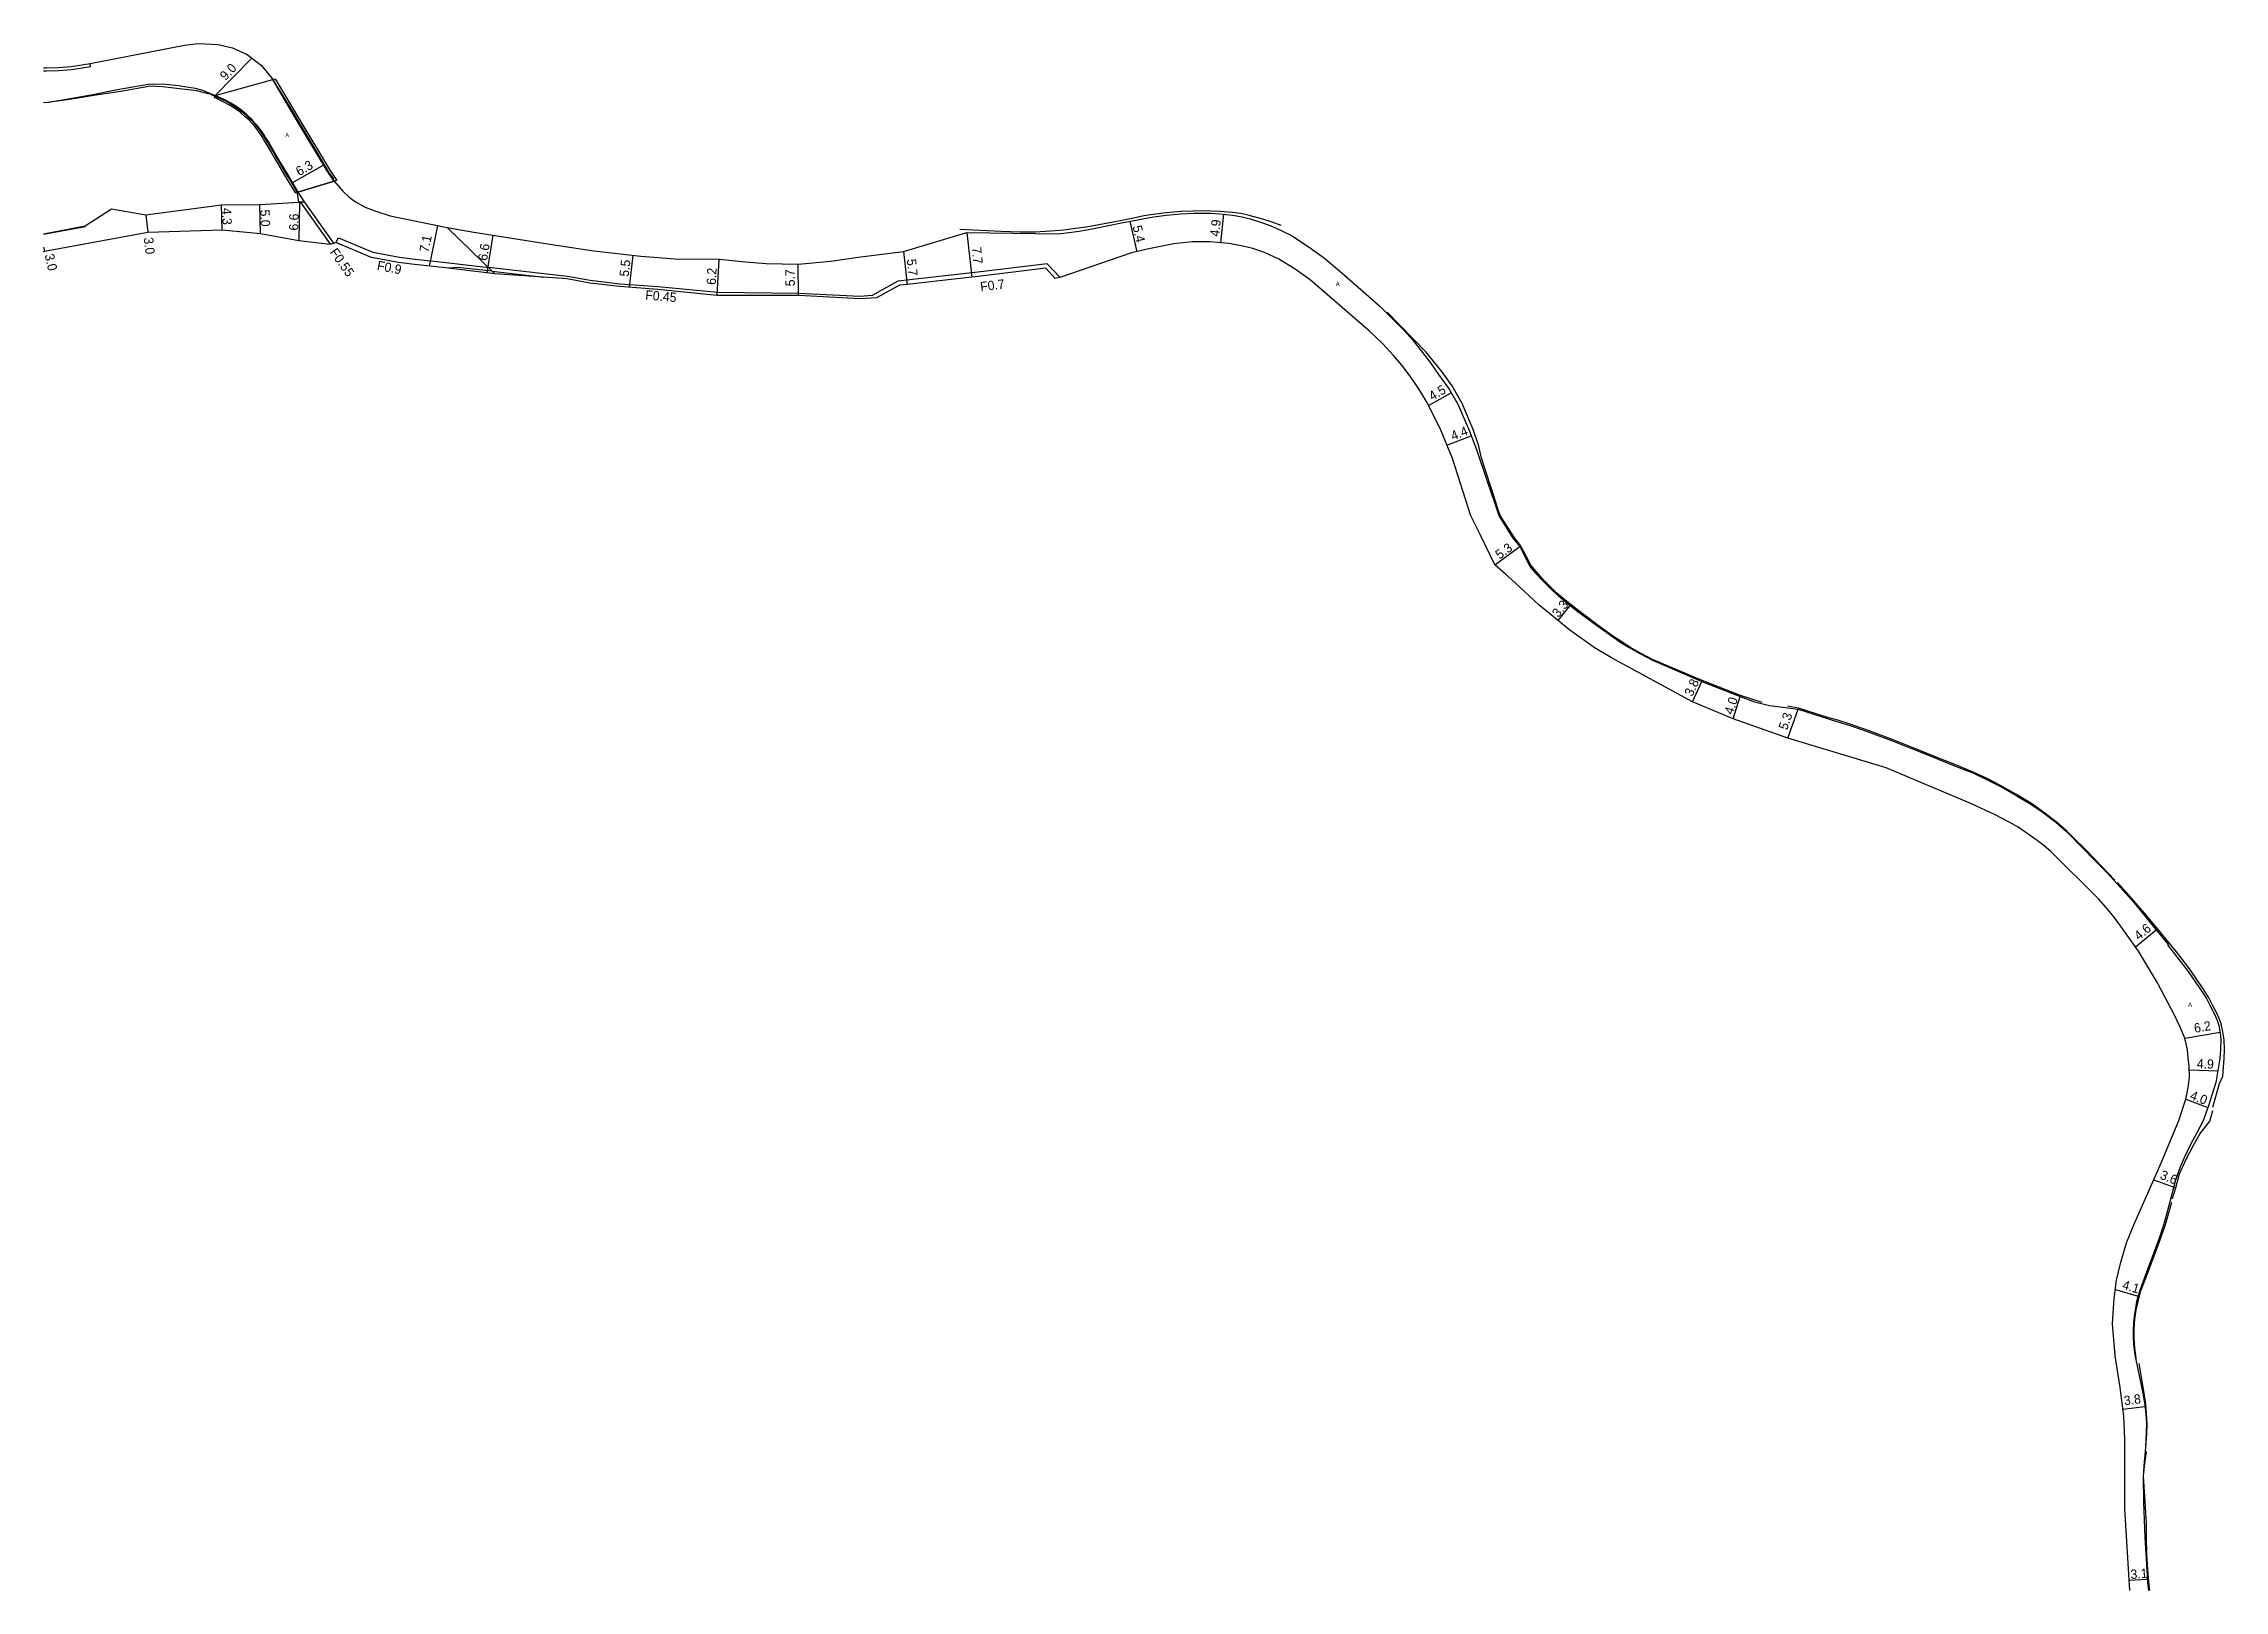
# Model space of a CAD drawing. Header units: metres. Extents: x -28000 to -24000, y -108000 to -105000.
# Drawn here: x -25600 to -25226.1, y -105600 to -105334.8 of the extents above; entities that cross this region are included whole.
import ezdxf

# ---------------------------------------------------------------- set-up
doc = ezdxf.new("R2010")
doc.units = ezdxf.units.M
doc.header["$LTSCALE"] = 2.5
for name, color, linetype in [('側溝・桝', 7, 'Continuous'), ('幅員', 7, 'Continuous'), ('歩道・分離帯・安全施設', 7, 'Continuous'), ('舗装', 7, 'Continuous'), ('道路', 7, 'Continuous')]:
    doc.layers.add(name, color=color, linetype=linetype)
doc.styles.get("Standard").update_dxf_attribs({"font": ''})
doc.styles.add('YOKO_DECO', font='')
doc.styles.get('Standard').set_extended_font_data('@MS PGothic')
doc.styles.get('YOKO_DECO').set_extended_font_data('MS PGothic')

msp = doc.modelspace()

# ---------------------------------------------------------------- texts
at = {"layer": '側溝・桝'}
for s, rotation, p in [('F0.55', 305.1551, (-25551.02, -105370.58)), ('F0.9', 349, (-25542.94, -105373.58)), ('F0.7', 7, (-25439.33, -105377.29)), ('F0.45', 355, (-25496.9, -105378.67))]:
    msp.add_text(s, height=1.6, rotation=rotation, dxfattribs=at).set_placement(p)
at = {"layer": '幅員'}
for s, rotation, p in [('9.0', 46, (-25568.81, -105341.23)), ('6.3', 30, (-25556.18, -105357.56)), ('4.3', 271.8289, (-25569.42, -105362.99)), ('5.0', 271.4708, (-25562.84, -105363.29)), ('6.6', 88.8807, (-25556.34, -105366.87)), ('3.0', 276.4263, (-25582.82, -105368.11)), ('7.1', 78, (-25534.04, -105370.69)), ('5.4', 283, (-25413.33, -105366.18)), ('4.9', 84, (-25398.47, -105367.95)), ('3.0', 282.8533, (-25599.83, -105371.05)), ('6.6', 81, (-25523.98, -105372.11)), ('5.7', 276, (-25452.04, -105371.81)), ('7.7', 276, (-25440.88, -105369.76)), ('5.5', 84, (-25499.7, -105374.83)), ('6.2', 87, (-25484.77, -105376.2)), ('5.7', 91, (-25471.21, -105376.4)), ('4.5', 30, (-25361.95, -105396.07)), ('4.4', 21, (-25358.39, -105402.88)), ('5.3', 36, (-25350.39, -105423.3)), ('3.3', 51, (-25340.31, -105433.31)), ('3.8', 65, (-25317.36, -105446.85)), ('4.0', 72, (-25310.41, -105449.94)), ('5.3', 71, (-25301.11, -105452.61)), ('4.6', 39, (-25240.81, -105488.62)), ('6.2', 10, (-25231.2, -105504.43)), ('4.9', 358, (-25230.88, -105510.48)), ('4.0', 339, (-25232.17, -105515.75)), ('3.6', 338, (-25237.31, -105529.37)), ('4.1', 344, (-25243.77, -105548.3)), ('3.8', 7, (-25243.27, -105568.27)), ('3.1', 4, (-25242.18, -105598.05))]:
    msp.add_text(s, height=1.6, rotation=rotation, dxfattribs=at).set_placement(p)
at = {"layer": '舗装', "style": 'YOKO_DECO'}
for p in [(-25558.59, -105350.88, 242.12), (-25378.48, -105376.4, 240.96), (-25232.37, -105499.97, 239.78)]:
    msp.add_text('A', height=0.75, dxfattribs=at).set_placement(p)

# ---------------------------------------------------------------- linework, layer by layer
at = {"layer": '側溝・桝'}
for points in [[(-25600, -105339.47), (-25599.49, -105339.5), (-25597.43, -105339.42), (-25595.22, -105339.22), (-25591.95, -105338.71), (-25592.04, -105338.21)], [(-25555.99, -105361.96), (-25550.88, -105369.21)], [(-25555.34, -105361.92), (-25550.32, -105369.05)], [(-25549.9, -105368.92), (-25549.46, -105368.09), (-25543.58, -105370.57), (-25539, -105371.43), (-25536.33, -105371.77), (-25530.98, -105372.32), (-25523.74, -105373.22)], [(-25523.1, -105373.85), (-25529.07, -105373.17), (-25530.55, -105373.3)], [(-25425.78, -105374.87), (-25427.95, -105372.59), (-25439.85, -105374.02), (-25453.54, -105375.56), (-25457.97, -105378.01), (-25460.01, -105378.15), (-25470.56, -105377.63), (-25484.47, -105377.49), (-25494.65, -105376.53), (-25501.23, -105376.03), (-25506.31, -105375.45), (-25510.21, -105374.72), (-25523.74, -105373.22)], [(-25523.1, -105373.85), (-25514.27, -105374.86)]]:
    msp.add_lwpolyline(points, dxfattribs=at)
at = {"layer": '幅員'}
for points in [[(-25570.57, -105343.73), (-25564.28, -105337.3)], [(-25557.37, -105358.67), (-25551.87, -105355.55)], [(-25582.47, -105364.14), (-25582.13, -105367.12)], [(-25569.4, -105366.74), (-25569.53, -105362.44)], [(-25562.83, -105367.39), (-25562.96, -105362.39)], [(-25556.14, -105361.97), (-25556.27, -105368.57)], [(-25398.16, -105368.96), (-25397.67, -105364.07)], [(-25533.84, -105372.95), (-25532.39, -105366.03)], [(-25523.98, -105374.12), (-25522.96, -105367.64)], [(-25441.71, -105367.19), (-25440.85, -105374.84)], [(-25413.8, -105365.26), (-25412.61, -105370.49)], [(-25600, -105369.72), (-25599.84, -105370.42)], [(-25499.55, -105376.58), (-25498.93, -105371.08)], [(-25484.54, -105377.98), (-25484.18, -105371.79)], [(-25452.59, -105370.47), (-25451.96, -105376.13)], [(-25470.56, -105378.01), (-25470.62, -105372.61)], [(-25362.56, -105396.87), (-25358.69, -105394.68)], [(-25359.42, -105403.65), (-25355.27, -105402.06)], [(-25351.19, -105424.16), (-25346.93, -105421.01)], [(-25340.37, -105433.72), (-25338.3, -105431.12)], [(-25317.3, -105447.66), (-25315.72, -105444.2)], [(-25310.34, -105450.57), (-25309.14, -105446.75)], [(-25300.98, -105453.9), (-25299.22, -105448.9)], [(-25241.4, -105489.65), (-25237.81, -105486.76)], [(-25232.94, -105505.35), (-25226.87, -105504.27)], [(-25232.18, -105510.75), (-25227.28, -105510.91)], [(-25232.76, -105515.8), (-25228.98, -105517.22)], [(-25238.24, -105529.59), (-25234.48, -105531)], [(-25244.83, -105548.44), (-25240.92, -105549.58)], [(-25243.55, -105568.93), (-25239.76, -105568.47)], [(-25242.46, -105598.26), (-25239.34, -105598.07)]]:
    msp.add_lwpolyline(points, dxfattribs=at)
at = {"layer": '歩道・分離帯・安全施設'}
for points in [[(-25550.27, -105358), (-25551.13, -105356.85), (-25552.79, -105353.94), (-25557.76, -105345.7), (-25560.79, -105340.72)], [(-25571.54, -105343.49), (-25573.74, -105342.92), (-25579.62, -105342.21), (-25581.66, -105342.12), (-25586.74, -105343.01), (-25587.57, -105343.11), (-25591.38, -105343.69), (-25595.18, -105344.31), (-25597.15, -105344.64), (-25599.31, -105344.92), (-25600, -105344.95)], [(-25556.27, -105361.98), (-25556.45, -105360.37), (-25557.86, -105357.99), (-25558.46, -105357), (-25560.53, -105353.5), (-25561.73, -105351.47), (-25562.87, -105349.71), (-25563.89, -105348.45), (-25565.24, -105347.12), (-25566.83, -105345.86), (-25568.66, -105344.71), (-25571.32, -105343.54)], [(-25387.83, -105365.98), (-25389.38, -105365.41), (-25390.98, -105364.9), (-25393.32, -105364.26), (-25394.77, -105363.96), (-25396.25, -105363.74), (-25398.32, -105363.57), (-25399.9, -105363.52), (-25401.4, -105363.48), (-25402.91, -105363.53), (-25405.07, -105363.62), (-25407.56, -105363.81), (-25409.77, -105364.12), (-25411.38, -105364.36), (-25413.15, -105364.71), (-25415.47, -105365.19), (-25419.09, -105365.9), (-25421.27, -105366.28), (-25423.51, -105366.59), (-25425.09, -105366.77), (-25427.36, -105366.95), (-25430.04, -105367.15), (-25432.6, -105367.11), (-25435.92, -105367.02), (-25439.36, -105366.85), (-25442.94, -105366.66)], [(-25592.83, -105366.21), (-25600, -105367.55)], [(-25305.4, -105447.75), (-25309.09, -105446.55), (-25315.64, -105444), (-25324.2, -105440.4), (-25326.26, -105439.33), (-25328.08, -105438.3), (-25329.46, -105437.38), (-25330.83, -105436.5), (-25333.71, -105434.41), (-25337.03, -105431.9), (-25338.89, -105430.45), (-25340.16, -105429.4), (-25341.18, -105428.48), (-25342.9, -105426.71), (-25344.07, -105425.35), (-25345.04, -105424.21), (-25345.78, -105422.78), (-25346.79, -105420.86), (-25347.86, -105419.55), (-25350.27, -105415.73), (-25350.68, -105414.58), (-25351.02, -105413.4), (-25353.47, -105405.86), (-25353.96, -105403.85), (-25354.95, -105400.98), (-25356.83, -105396.53), (-25358.52, -105393.48), (-25360.31, -105391.01), (-25363.03, -105387.65), (-25369.65, -105380.84)], [(-25244.93, -105478.23), (-25246.11, -105476.98), (-25248.33, -105474.64), (-25250.12, -105472.82), (-25251.83, -105471.13), (-25253.16, -105469.85), (-25255, -105468.25), (-25257.3, -105466.45), (-25259.23, -105465.11), (-25261.79, -105463.54), (-25264.62, -105461.97), (-25266.71, -105460.87), (-25269.22, -105459.69), (-25272.07, -105458.53), (-25275.84, -105457.03), (-25279.52, -105455.54), (-25282.95, -105454.19), (-25287.05, -105452.66), (-25290.29, -105451.5), (-25292.41, -105450.79), (-25294.38, -105450.26), (-25299.15, -105448.73), (-25301.02, -105448.43)], [(-25228.14, -105517.18), (-25226.98, -105513.09), (-25226.43, -105511.81), (-25226.2, -105508.82), (-25226.14, -105507.28), (-25226.18, -105505.62), (-25226.38, -105504.25), (-25226.72, -105502.89), (-25227.06, -105501.96), (-25227.51, -105500.95), (-25228.16, -105499.64), (-25228.87, -105498.3), (-25230, -105496.51), (-25231.83, -105493.86), (-25233.15, -105492.05), (-25234.36, -105490.51), (-25237.22, -105487.02), (-25239.85, -105483.91), (-25242.49, -105480.87), (-25244.45, -105478.64)], [(-25235.06, -105532.79), (-25234.48, -105531), (-25233.85, -105528.56), (-25232.66, -105525.98), (-25231.52, -105523.8), (-25230.32, -105521.67), (-25228.63, -105519.57), (-25228.39, -105518.78), (-25228.15, -105517.75)], [(-25241.19, -105560.89), (-25241.33, -105559.7), (-25241.48, -105558.5), (-25241.6, -105556.78), (-25241.6, -105555.4), (-25241.54, -105554.12), (-25241.44, -105553.04), (-25241.27, -105551.97), (-25240.94, -105550.47), (-25240.45, -105548.64), (-25239.4, -105545.82), (-25237.6, -105541.11), (-25237.15, -105539.89), (-25236.26, -105537.25), (-25235.17, -105533.46)], [(-25239.59, -105575.47), (-25239.45, -105573.19), (-25239.4, -105571.52), (-25239.47, -105569.67), (-25239.62, -105568.11), (-25239.92, -105566.2), (-25240.75, -105561.11)], [(-25238.91, -105600), (-25239.08, -105598.59), (-25239.26, -105596.41), (-25239.41, -105593.86), (-25239.47, -105590.8), (-25239.49, -105588.47), (-25239.73, -105584.79), (-25239.98, -105580.39), (-25239.82, -105578.71), (-25239.51, -105576.16)]]:
    msp.add_lwpolyline(points, dxfattribs=at)
at = {"layer": '舗装'}
for points in [[(-25570.57, -105343.73), (-25560.72, -105340.95)], [(-25556.44, -105360.25), (-25550.18, -105358.39)]]:
    msp.add_lwpolyline(points, dxfattribs=at)
at = {"layer": '道路'}
for points in [[(-25600, -105338.96), (-25599.48, -105338.99), (-25597.46, -105338.91), (-25595.29, -105338.71), (-25592.04, -105338.21), (-25575.87, -105335.06), (-25573.52, -105334.81), (-25570.08, -105334.94), (-25567.62, -105335.53), (-25565.1, -105336.65), (-25562.66, -105338.59), (-25560.72, -105340.95), (-25556.62, -105347.85), (-25551.37, -105356.64), (-25550.18, -105358.39), (-25548.72, -105360.09), (-25547.61, -105361.13), (-25546.52, -105361.94), (-25544.89, -105362.85), (-25543.06, -105363.55), (-25540.58, -105364.32), (-25530.83, -105366.36)], [(-25600, -105344.91), (-25599.09, -105344.85), (-25596.77, -105344.46), (-25591.54, -105343.55), (-25587.36, -105342.67), (-25582.08, -105341.78), (-25579.65, -105341.71), (-25576.86, -105341.97), (-25574.04, -105342.42), (-25572.76, -105342.8), (-25570.57, -105343.73), (-25568.92, -105344.47), (-25567.93, -105345.01), (-25566.89, -105345.66), (-25566.04, -105346.27), (-25565.21, -105346.99), (-25564.56, -105347.6), (-25563.94, -105348.25), (-25563.49, -105348.74), (-25563.09, -105349.3), (-25562.67, -105349.87), (-25562.26, -105350.46), (-25561.95, -105350.98), (-25561.36, -105351.9), (-25559.5, -105355.08), (-25558.27, -105357.13), (-25556.44, -105360.25), (-25555.34, -105361.92)], [(-25600, -105367.4), (-25592.89, -105366.07), (-25588.38, -105363.11), (-25582.47, -105364.14), (-25569.53, -105362.44), (-25562.96, -105362.39), (-25556.14, -105361.97), (-25555.99, -105361.96), (-25555.34, -105361.92)], [(-25530.83, -105366.36), (-25526.24, -105367.12), (-25513.22, -105369.17), (-25505.67, -105370.33), (-25497.61, -105371.23), (-25491.72, -105371.7), (-25484.18, -105371.79), (-25479.65, -105372.25), (-25476.11, -105372.53), (-25470.62, -105372.61), (-25465.05, -105372.09), (-25460.34, -105371.43), (-25452.59, -105370.47), (-25441.71, -105367.19), (-25426.02, -105367.43), (-25422.45, -105366.95), (-25419.67, -105366.44), (-25415.21, -105365.56), (-25413.07, -105365.11), (-25411.33, -105364.77), (-25409.68, -105364.5), (-25407.54, -105364.23), (-25405.05, -105363.98), (-25402.83, -105363.88), (-25401.4, -105363.86), (-25399.94, -105363.9), (-25398.34, -105364), (-25396.21, -105364.22), (-25394.54, -105364.5), (-25393.13, -105364.85), (-25391.58, -105365.35), (-25389.74, -105366.02), (-25387.98, -105366.81), (-25385.97, -105367.75), (-25382.82, -105369.89), (-25380.42, -105371.59), (-25376.96, -105374.49), (-25370.93, -105379.84), (-25368.28, -105382.46), (-25366.64, -105384.11), (-25365.25, -105385.64), (-25363.77, -105387.51), (-25362.22, -105389.56), (-25360.85, -105391.55), (-25359.04, -105394.05), (-25357.5, -105396.76), (-25355.57, -105401.27), (-25354.37, -105404.4), (-25352.52, -105409.8), (-25351.26, -105413.49), (-25350.89, -105414.66), (-25350.45, -105415.83), (-25348.1, -105419.61), (-25346.93, -105421.01), (-25346.06, -105422.75), (-25345.19, -105424.43), (-25344.24, -105425.58), (-25343.02, -105426.87), (-25341.33, -105428.55), (-25340.27, -105429.5), (-25338.97, -105430.58), (-25337.2, -105431.99), (-25333.78, -105434.54), (-25330.83, -105436.61), (-25329.59, -105437.46), (-25328.16, -105438.35), (-25326.36, -105439.38), (-25324.2, -105440.51), (-25315.72, -105444.2), (-25309.14, -105446.75), (-25306.71, -105447.66), (-25304.14, -105448.27), (-25299.22, -105448.9), (-25292.58, -105451.01), (-25290.32, -105451.72), (-25287.23, -105452.82), (-25282.9, -105454.4), (-25278.31, -105456.21), (-25272.12, -105458.76), (-25269.25, -105459.84), (-25267.16, -105460.87), (-25264.63, -105462.13), (-25261.86, -105463.7), (-25259.31, -105465.23), (-25257.37, -105466.54), (-25255.05, -105468.3), (-25253.21, -105469.91), (-25250.25, -105472.92), (-25248.45, -105474.75), (-25246.18, -105477.06), (-25244.01, -105479.42), (-25241.57, -105482.19), (-25237.87, -105486.68), (-25235.79, -105489.26), (-25235.87, -105489.32), (-25232.36, -105493.88), (-25230.33, -105496.79), (-25229.21, -105498.53), (-25228.51, -105499.87), (-25227.9, -105501.1), (-25227.43, -105502.15), (-25227.08, -105503.13), (-25226.84, -105504.45), (-25226.74, -105505.56), (-25226.78, -105507.29), (-25226.92, -105508.79), (-25227.62, -105512.93), (-25228.86, -105516.92), (-25229.86, -105519.59), (-25230.84, -105521.54), (-25231.99, -105523.64), (-25233.05, -105525.83), (-25233.8, -105527.58), (-25234.55, -105529.64), (-25235.52, -105533.37), (-25236.55, -105537.2), (-25237.38, -105539.79), (-25237.84, -105541.04), (-25239.63, -105545.72), (-25240.63, -105548.59), (-25241.18, -105550.45), (-25241.45, -105551.95), (-25241.63, -105553.05), (-25241.72, -105554.12), (-25241.78, -105555.42), (-25241.78, -105556.8), (-25241.64, -105558.36), (-25241.5, -105559.59), (-25240.98, -105562.08), (-25240.42, -105564.8), (-25240.13, -105566.26), (-25239.8, -105568.17), (-25239.61, -105569.72), (-25239.49, -105571.36), (-25239.53, -105572.92), (-25239.66, -105575.49), (-25239.97, -105578.64), (-25240.09, -105580.58), (-25240.03, -105584.9), (-25239.79, -105590.92), (-25239.44, -105596.45), (-25239.3, -105598.69), (-25239.14, -105600)], [(-25600, -105370.47), (-25599.84, -105370.42), (-25582.13, -105367.12), (-25569.4, -105366.74), (-25562.83, -105367.39), (-25556.27, -105368.57)], [(-25522.65, -105374.29), (-25530.83, -105366.36)], [(-25530.83, -105366.36), (-25522.65, -105374.29)], [(-25556.27, -105368.57), (-25550.88, -105369.21), (-25549.9, -105368.92)], [(-25522.65, -105374.29), (-25531.08, -105373.24), (-25536.43, -105372.68), (-25539.14, -105372.34), (-25543.78, -105371.47), (-25549.9, -105368.92)], [(-25237.44, -105496.17), (-25237.61, -105495.82), (-25240.88, -105490.38), (-25243.56, -105486.61), (-25244.85, -105484.81), (-25246.06, -105483.3), (-25247.73, -105481.46), (-25255.9, -105473.3), (-25257.01, -105472.32), (-25258.22, -105471.43), (-25261.52, -105469.16), (-25262.94, -105468.34), (-25265.56, -105466.99), (-25269.47, -105465.15), (-25284.14, -105458.95), (-25300.98, -105453.9), (-25310.34, -105450.57), (-25317.3, -105447.66), (-25331.22, -105440.09), (-25334.19, -105438.36), (-25338.36, -105435.37), (-25343.66, -105431.03), (-25347.71, -105427.25), (-25349.36, -105425.75), (-25351.19, -105424.16), (-25353.74, -105418.96), (-25355.32, -105415.76), (-25358.47, -105405.95), (-25360.61, -105400.78), (-25362.91, -105396.18), (-25364.33, -105393.82), (-25365.7, -105391.83), (-25367.15, -105389.96), (-25368.61, -105388.29), (-25370.49, -105386.22), (-25372.68, -105384.13), (-25382.86, -105375.33), (-25385.42, -105373.47), (-25388.25, -105371.78), (-25390.71, -105370.62), (-25392.71, -105369.95), (-25394.67, -105369.46), (-25396.89, -105369.07), (-25400.02, -105368.81), (-25403.12, -105368.79), (-25406.26, -105369.16), (-25410.55, -105370.02), (-25413.48, -105370.68), (-25425.6, -105374.83), (-25426.56, -105375.07), (-25428.21, -105373.33), (-25439.77, -105374.72), (-25440.85, -105374.84), (-25451.96, -105376.13), (-25453.25, -105376.25), (-25457.19, -105378.39)], [(-25457.19, -105378.39), (-25460, -105378.57), (-25470.56, -105378.01), (-25484.54, -105377.98), (-25494.68, -105376.95), (-25501.27, -105376.45), (-25506.37, -105375.87), (-25510.27, -105375.14), (-25522.65, -105374.29)], [(-25242.35, -105600), (-25243.2, -105586.04), (-25243.21, -105574.06), (-25243.39, -105570.14), (-25244.03, -105565.24), (-25244.85, -105559.8), (-25245.35, -105554.24), (-25245.04, -105549.95), (-25244.61, -105546.84), (-25243.97, -105543.95), (-25242.9, -105540.4), (-25241.68, -105537.34), (-25236.93, -105526.61), (-25233.97, -105519.42), (-25232.76, -105515.8), (-25232.34, -105513.76), (-25232.13, -105512.02), (-25232.2, -105510.06), (-25232.33, -105508.74), (-25232.49, -105507.32), (-25232.69, -105506.28), (-25232.94, -105505.35), (-25233.75, -105503.41), (-25234.74, -105501.29), (-25237.44, -105496.17)]]:
    msp.add_lwpolyline(points, dxfattribs=at)
for points in [[(-25560.72, -105340.95), (-25556.62, -105347.85), (-25551.37, -105356.64), (-25550.18, -105358.39), (-25556.44, -105360.25), (-25558.27, -105357.13), (-25559.5, -105355.08), (-25561.36, -105351.9), (-25561.95, -105350.98), (-25562.26, -105350.46), (-25562.67, -105349.87), (-25563.09, -105349.3), (-25563.49, -105348.74), (-25563.94, -105348.25), (-25564.56, -105347.6), (-25565.21, -105346.99), (-25566.04, -105346.27), (-25566.89, -105345.66), (-25567.93, -105345.01), (-25568.92, -105344.47), (-25570.57, -105343.73)], [(-25550.18, -105358.39), (-25551.37, -105356.64), (-25556.62, -105347.85), (-25560.72, -105340.95), (-25560.3, -105340.82), (-25556.25, -105347.63), (-25551.01, -105356.41), (-25549.75, -105358.26)], [(-25556.78, -105360.45), (-25558.62, -105357.34), (-25559.85, -105355.28), (-25561.71, -105352.11), (-25562.3, -105351.19), (-25562.6, -105350.68), (-25563, -105350.1), (-25563.41, -105349.53), (-25563.81, -105349), (-25564.23, -105348.53), (-25564.84, -105347.89), (-25565.48, -105347.29), (-25566.29, -105346.59), (-25567.11, -105345.99), (-25568.14, -105345.36), (-25569.11, -105344.83), (-25570.71, -105344.04), (-25570.57, -105343.73), (-25568.92, -105344.47), (-25567.93, -105345.01), (-25566.89, -105345.66), (-25566.04, -105346.27), (-25565.21, -105346.99), (-25564.56, -105347.6), (-25563.94, -105348.25), (-25563.49, -105348.74), (-25563.09, -105349.3), (-25562.67, -105349.87), (-25562.26, -105350.46), (-25561.95, -105350.98), (-25561.36, -105351.9), (-25559.5, -105355.08), (-25558.27, -105357.13), (-25556.44, -105360.25)]]:
    msp.add_lwpolyline(points, close=True, dxfattribs=at)

msp.set_redraw_order([(e.dxf.handle, doc.entitydb.next_handle()) for e in msp.query("TEXT MTEXT ATTDEF DIMENSION ARC_DIMENSION")])  # texts and dimensions are drawn at this point

doc.saveas('drawing.dxf')
